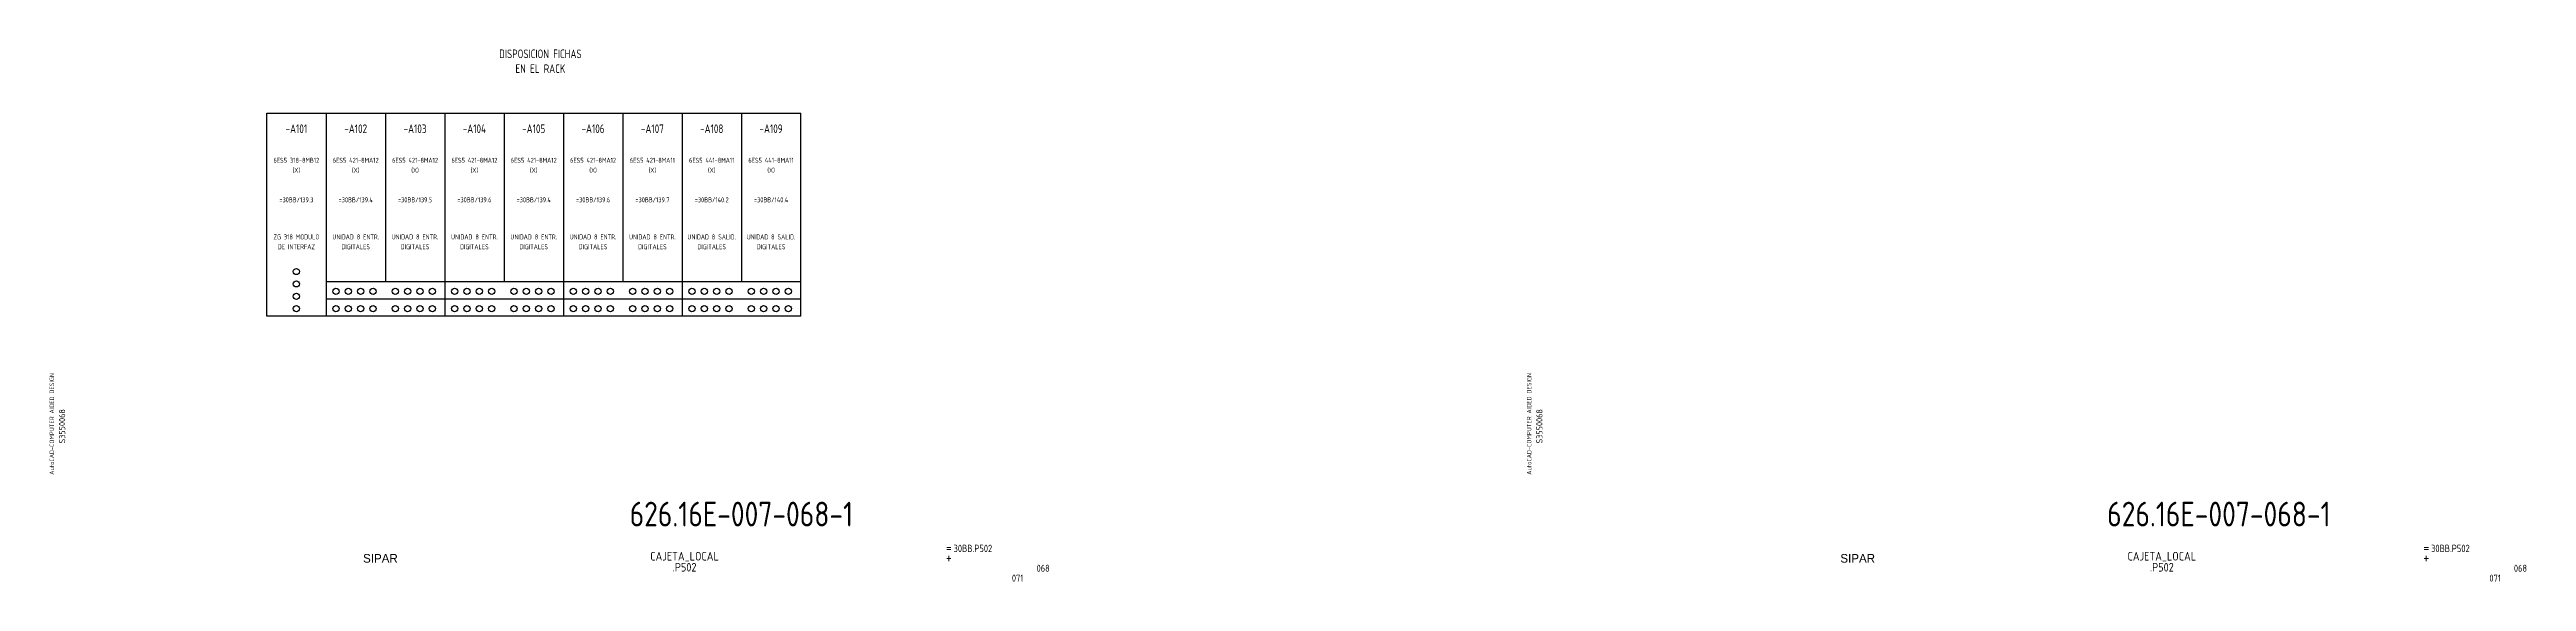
# Model space of a CAD drawing. Extents: x 10 to 1011, y 6 to 221.
import ezdxf
from ezdxf.enums import TextEntityAlignment as Align

# ---------------------------------------------------------------- set-up
doc = ezdxf.new("R2010")
doc.units = 0
doc.header["$LTSCALE"] = 5
doc.header["$MEASUREMENT"] = 0
doc.layers.get('0').update_dxf_attribs({"linetype": 'CONTINUOUS'})
doc.layers.add('3', color=3, linetype='CONTINUOUS')
doc.layers.add('CART', color=7, linetype='CONTINUOUS')
doc.styles.add('DIN', font='DIN.shx', dxfattribs={"width": 0.85})
doc.styles.add('N', font='ROMANS', dxfattribs={"width": 0.85, "height": 3})
doc.styles.add('X', font='UNIV.SHX', dxfattribs={"height": 3.5})

msp = doc.modelspace()

# ---------------------------------------------------------------- linework, layer by layer
for p, q in [((121.5, 195), (121.5, 113)), ((145.5, 195), (145.5, 127)), ((169.5, 195), (169.5, 113)), ((193.5, 195), (193.5, 127)), ((217.5, 195), (217.5, 113)), ((241.5, 195), (241.5, 127)), ((265.5, 195), (265.5, 113)), ((289.5, 195), (289.5, 127)), ((121.5, 127), (313.5, 127)), ((169.5, 127), (313.5, 127)), ((121.5, 120), (313.5, 120)), ((169.5, 120), (313.5, 120))]:
    msp.add_line(p, q)
for centre in [(109.5, 131), (109.5, 126), (109.5, 121), (125.5, 123), (130.5, 123), (135.5, 123), (140.5, 123), (149.5, 123), (154.5, 123), (159.5, 123), (164.5, 123), (173.5, 123), (178.5, 123), (183.5, 123), (188.5, 123), (197.5, 123), (202.5, 123), (207.5, 123), (212.5, 123), (221.5, 123), (226.5, 123), (231.5, 123), (236.5, 123), (245.5, 123), (250.5, 123), (255.5, 123), (260.5, 123), (269.5, 123), (274.5, 123), (279.5, 123), (284.5, 123), (293.5, 123), (298.5, 123), (303.5, 123), (308.5, 123), (109.5, 116), (125.5, 116), (130.5, 116), (135.5, 116), (140.5, 116), (149.5, 116), (154.5, 116), (159.5, 116), (164.5, 116), (173.5, 116), (178.5, 116), (183.5, 116), (188.5, 116), (197.5, 116), (202.5, 116), (207.5, 116), (212.5, 116), (221.5, 116), (226.5, 116), (231.5, 116), (236.5, 116), (245.5, 116), (250.5, 116), (255.5, 116), (260.5, 116), (269.5, 116), (274.5, 116), (279.5, 116), (284.5, 116), (293.5, 116), (298.5, 116), (303.5, 116), (308.5, 116)]:
    msp.add_circle(centre, 1.25)
at = {"layer": '3'}
for p, q in [((97.5, 195), (313.5, 195)), ((97.5, 113), (97.5, 195)), ((145.5, 195), (313.5, 195)), ((313.5, 113), (313.5, 195)), ((313.5, 113), (97.5, 113)), ((313.5, 113), (145.5, 113))]:
    msp.add_line(p, q, dxfattribs=at)

# ---------------------------------------------------------------- texts
at = {"color": 3, "style": 'DIN', "width": 0.8}
for s, p in [('DISPOSICION FICHAS', (208.2, 217.3)), ('EN EL RACK', (208.2, 211.3))]:
    msp.add_text(s, height=3.5, dxfattribs=at).set_placement(p, align=Align.CENTER)
at = {"color": 1, "style": 'DIN', "width": 0.8}
for s, p in [('6ES5 318-8MB12', (109.5, 175)), ('(X)', (109.5, 171)), ('6ES5 421-8MA12', (133.5, 175)), ('(X)', (133.5, 171)), ('6ES5 421-8MA12', (157.5, 175)), ('(X)', (157.5, 171)), ('6ES5 421-8MA12', (181.5, 175)), ('(X)', (181.5, 171)), ('6ES5 421-8MA12', (205.5, 175)), ('(X)', (205.5, 171)), ('6ES5 421-8MA12', (229.5, 175)), ('(X)', (229.5, 171)), ('6ES5 421-8MA11', (253.5, 175)), ('(X)', (253.5, 171)), ('6ES5 441-8MA11', (277.5, 175)), ('(X)', (277.5, 171)), ('6ES5 441-8MA11', (301.5, 175)), ('(X)', (301.5, 171))]:
    msp.add_text(s, height=2, dxfattribs=at).set_placement(p, align=Align.CENTER)
at = {"color": 7, "style": 'DIN', "width": 0.8}
for s, p in [('=30BB/139.3', (109.5, 159)), ('=30BB/139.4', (133.5, 159)), ('=30BB/139.5', (157.5, 159)), ('=30BB/139.6', (181.5, 159)), ('=30BB/139.4', (205.5, 159)), ('=30BB/139.6', (229.5, 159)), ('=30BB/139.7', (253.5, 159)), ('=30BB/140.2', (277.5, 159)), ('=30BB/140.4', (301.5, 159)), ('ZG 318 MODULO', (109.5, 144)), ('DE INTERFAZ', (109.5, 140))]:
    msp.add_text(s, height=2, dxfattribs=at).set_placement(p, align=Align.CENTER)
at = {"style": 'DIN', "width": 0.8}
for s, p in [('UNIDAD 8 ENTR.', (133.5, 144)), ('DIGITALES', (133.5, 140)), ('UNIDAD 8 ENTR.', (157.5, 144)), ('DIGITALES', (157.5, 140)), ('UNIDAD 8 ENTR.', (181.5, 144)), ('DIGITALES', (181.5, 140)), ('UNIDAD 8 ENTR.', (205.5, 144)), ('DIGITALES', (205.5, 140)), ('UNIDAD 8 ENTR.', (229.5, 144)), ('DIGITALES', (229.5, 140)), ('UNIDAD 8 ENTR.', (253.5, 144)), ('DIGITALES', (253.5, 140)), ('UNIDAD 8 SALID.', (277.5, 144)), ('DIGITALES', (277.5, 140)), ('UNIDAD 8 SALID.', (301.5, 144)), ('DIGITALES', (301.5, 140))]:
    msp.add_text(s, height=2, dxfattribs=at).set_placement(p, align=Align.CENTER)
at = {"color": 2, "char_height": 10, "width": 111.041, "attachment_point": 1, "style": 'DIN'}
for insert in [(244.3, 37.9), (841.9, 37.9)]:
    msp.add_mtext('626.16E-007-068-1', dxfattribs=dict(at, insert=insert))
at = {"layer": '3', "style": 'DIN', "width": 0.8}
for s, p in [('-A101', (109.5, 187)), ('-A102', (133.5, 187)), ('-A103', (157.5, 187)), ('-A104', (181.5, 187)), ('-A105', (205.5, 187)), ('-A106', (229.5, 187)), ('-A107', (253.5, 187)), ('-A108', (277.5, 187)), ('-A109', (301.5, 187))]:
    msp.add_text(s, height=3.5, dxfattribs=at).set_placement(p, align=Align.CENTER)
at = {"layer": 'CART', "color": 1, "style": 'DIN', "width": 0.9}
for p in [(11.5, 48.8), (609, 48.8)]:
    msp.add_text('AutoCAD-COMPUTER AIDED DESIGN', height=1.8, rotation=90, dxfattribs=at).set_placement(p)
at = {"layer": 'CART', "color": 3, "style": 'N', "width": 0.85}
for s, p in [('=', (372.2, 17.9)), ('+', (372.2, 13.9)), ('=', (969.8, 17.9)), ('+', (969.8, 13.9))]:
    msp.add_text(s, height=2.5, dxfattribs=at).set_placement(p)
at = {"layer": 'CART', "color": 3, "style": 'DIN', "width": 0.9, "flags": 1}
for p in [(16, 68.4), (613.5, 68.4)]:
    msp.add_attdef('S3550068', text='', height=2.5, rotation=90, dxfattribs=at).set_placement(p, align=Align.CENTER)
at = {"layer": 'CART', "color": 3, "style": 'DIN', "width": 0.85}
for p in [(375.3, 16.6), (972.9, 16.6)]:
    msp.add_attdef('30BB.P502', text='', height=3, dxfattribs=at).set_placement(p, align=Align.BOTTOM_LEFT)
at = {"layer": 'CART', "color": 6, "style": 'X', "flags": 1}
for p in [(143.5, 15), (741, 15)]:
    msp.add_attdef('SIPAR', text='', height=3.5, dxfattribs=at).set_placement(p, align=Align.MIDDLE)
at = {"layer": 'CART', "color": 2, "style": 'DIN', "width": 0.9, "flags": 1}
for tag, p in [('CAJETA_LOCAL', (266.5, 15.7)), ('.P502', (266.5, 11.4)), ('CAJETA_LOCAL', (864, 15.7)), ('.P502', (864, 11.4))]:
    msp.add_attdef(tag, text='', height=3.5, dxfattribs=at).set_placement(p, align=Align.MIDDLE)
for p in [(414.2, 9.6), (1011.7, 9.6)]:
    msp.add_attdef('068', text='', height=2.8, dxfattribs=at).set_placement(p, align=Align.RIGHT)
at = {"layer": 'CART', "color": 7, "style": 'DIN', "width": 0.9, "flags": 1}
for p in [(398.9, 5.6), (996.5, 5.6)]:
    msp.add_attdef('071', p, '', height=2.8, dxfattribs=at)

doc.saveas('drawing.dxf')
